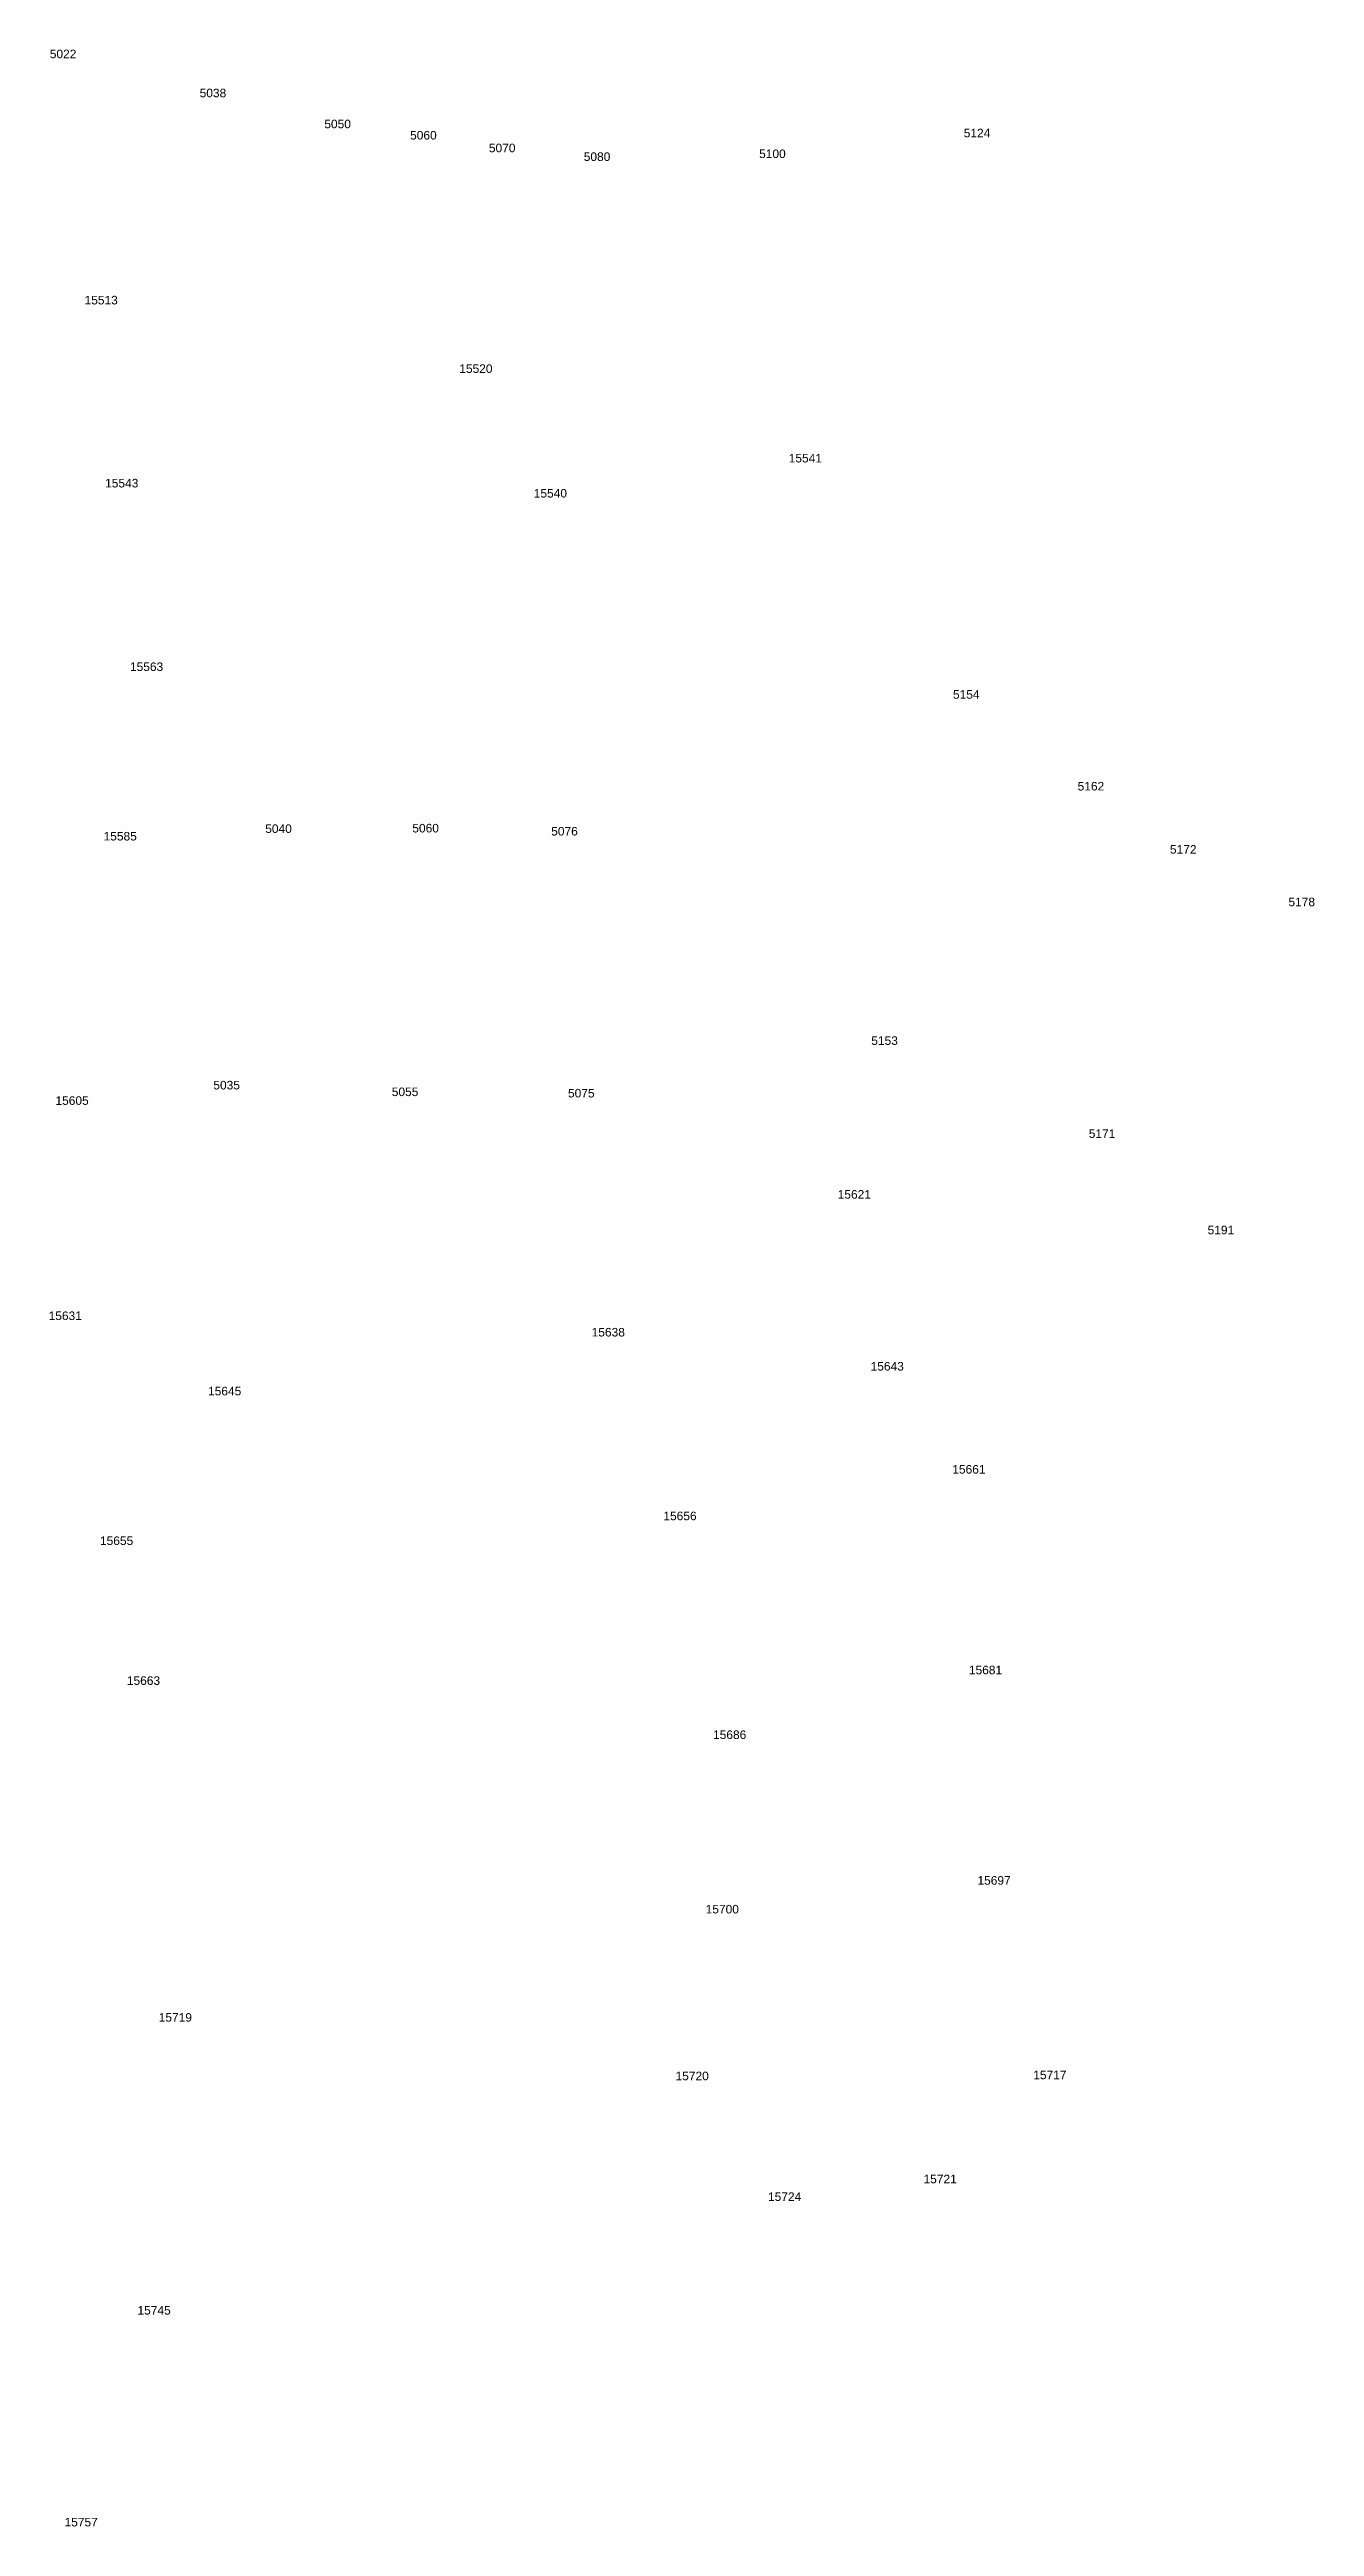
# Model space of a CAD drawing. Header units: feet. Extents: x 865220 to 2781189, y -2240498 to 970979.
# Drawn here: x 2775779 to 2776518, y 955913 to 957359 of the extents above; entities that cross this region are included whole.
import ezdxf

# ---------------------------------------------------------------- set-up
doc = ezdxf.new("R2010")
doc.units = ezdxf.units.FT
doc.header["$LTSCALE"] = 0.015
doc.header["$MEASUREMENT"] = 0
doc.layers.add('NOTES', color=7, linetype='Continuous')
doc.layers.add('Scott County Addresses', color=7, linetype='Continuous')
doc.styles.add('Dimensions 100', font='arial.ttf')

# ---------------------------------------------------------------- blocks, each defined once
blk = doc.blocks.new('ACMAP_ANN_TEMPLATE_Scott County Address')
at = {"layer": 'Scott County Addresses', "style": 'Dimensions 100'}
blk.add_attdef('ScottCountyAddress', (0, 0), '', height=50, dxfattribs=at)

msp = doc.modelspace()

# ---------------------------------------------------------------- hatches: boundary and pattern name
at = {"layer": 'NOTES', "lineweight": 5, "ltscale": 50}
h = msp.add_hatch(dxfattribs=at)
h.set_pattern_fill('ANSI31', color=1, scale=200)
h.set_pattern_definition([(45, (-77373.197, -38338.257), (-17.67766953, 17.67766953), [])])
edge = h.paths.add_edge_path()
edge.add_arc((-36684104.4, 974184.5), 39453460.3, 359.97783818, 359.97815546)
edge.add_line((2769353.1, 959142.5), (2769353.1, 959142.5))
edge.add_line((2769353.1, 959142.5), (2769353.2, 959362.5))
edge.add_line((2769353.2, 959362.5), (2770280.2, 959367.3))
edge.add_line((2770280.2, 959367.3), (2770301.1, 958927.5))
edge.add_line((2770301.1, 958927.5), (2770012.9, 958926))
edge.add_line((2770012.9, 958926), (2769897.9, 958925.4))
edge.add_line((2769897.9, 958925.4), (2769552.9, 958923.9))
edge.add_line((2769552.9, 958923.9), (2769353, 958924.1))

# ---------------------------------------------------------------- block references
at = {"layer": 'Scott County Addresses', "lineweight": 5, "xscale": 0.1, "yscale": 0.1, "zscale": 0.1}
for p, values in [((2775779.2, 957354.2), {'ScottCountyAddress': '5022'}), ((2775866.7, 957331.4), {'ScottCountyAddress': '5038'}), ((2775939.5, 957313.3), {'ScottCountyAddress': '5050'}), ((2775989.6, 957306.7), {'ScottCountyAddress': '5060'}), ((2776035.6, 957299.3), {'ScottCountyAddress': '5070'}), ((2776193.4, 957295.9), {'ScottCountyAddress': '5100'}), ((2776312.9, 957308), {'ScottCountyAddress': '5124'}), ((2776091, 957294.2), {'ScottCountyAddress': '5080'}), ((2775799.5, 957210.4), {'ScottCountyAddress': '15513'}), ((2776018.3, 957170.4), {'ScottCountyAddress': '15520'}), ((2776210.7, 957118.1), {'ScottCountyAddress': '15541'}), ((2775811.5, 957103.5), {'ScottCountyAddress': '15543'}), ((2776061.8, 957097.6), {'ScottCountyAddress': '15540'}), ((2775826, 956996.3), {'ScottCountyAddress': '15563'}), ((2776306.6, 956980.1), {'ScottCountyAddress': '5154'}), ((2776379.4, 956926.5), {'ScottCountyAddress': '5162'}), ((2775810.6, 956897.3), {'ScottCountyAddress': '15585'}), ((2775905, 956901.7), {'ScottCountyAddress': '5040'}), ((2775990.9, 956902), {'ScottCountyAddress': '5060'}), ((2776072, 956900.2), {'ScottCountyAddress': '5076'}), ((2776433.3, 956889.6), {'ScottCountyAddress': '5172'}), ((2776502.5, 956858.9), {'ScottCountyAddress': '5178'}), ((2776258.9, 956777.9), {'ScottCountyAddress': '5153'}), ((2775874.7, 956751.9), {'ScottCountyAddress': '5035'}), ((2775978.9, 956748), {'ScottCountyAddress': '5055'}), ((2776081.8, 956747.2), {'ScottCountyAddress': '5075'}), ((2775782.5, 956742.9), {'ScottCountyAddress': '15605'}), ((2776385.9, 956723.6), {'ScottCountyAddress': '5171'}), ((2776239.3, 956688.1), {'ScottCountyAddress': '15621'}), ((2776455.3, 956667.3), {'ScottCountyAddress': '5191'}), ((2775778.5, 956617.2), {'ScottCountyAddress': '15631'}), ((2776095.6, 956607.6), {'ScottCountyAddress': '15638'}), ((2776258.5, 956587.7), {'ScottCountyAddress': '15643'}), ((2775871.6, 956573.2), {'ScottCountyAddress': '15645'}), ((2776306.2, 956527.5), {'ScottCountyAddress': '15661'}), ((2776137.5, 956500.3), {'ScottCountyAddress': '15656'}), ((2775808.5, 956485.8), {'ScottCountyAddress': '15655'}), ((2775824.2, 956404.1), {'ScottCountyAddress': '15663'}), ((2776315.9, 956410.3), {'ScottCountyAddress': '15681'}), ((2776166.5, 956372.5), {'ScottCountyAddress': '15686'}), ((2776320.9, 956287.4), {'ScottCountyAddress': '15697'}), ((2776162.2, 956270.6), {'ScottCountyAddress': '15700'}), ((2775842.8, 956207.4), {'ScottCountyAddress': '15719'}), ((2776144.6, 956173.2), {'ScottCountyAddress': '15720'}), ((2776353.5, 956173.8), {'ScottCountyAddress': '15717'}), ((2776289.4, 956113), {'ScottCountyAddress': '15721'}), ((2776198.6, 956102.7), {'ScottCountyAddress': '15724'}), ((2775830.4, 956036.3), {'ScottCountyAddress': '15745'}), ((2775787.8, 955912.6), {'ScottCountyAddress': '15757'})]:
    msp.add_blockref('ACMAP_ANN_TEMPLATE_Scott County Address', p, dxfattribs=at).add_auto_attribs(values)

doc.saveas('drawing.dxf')
